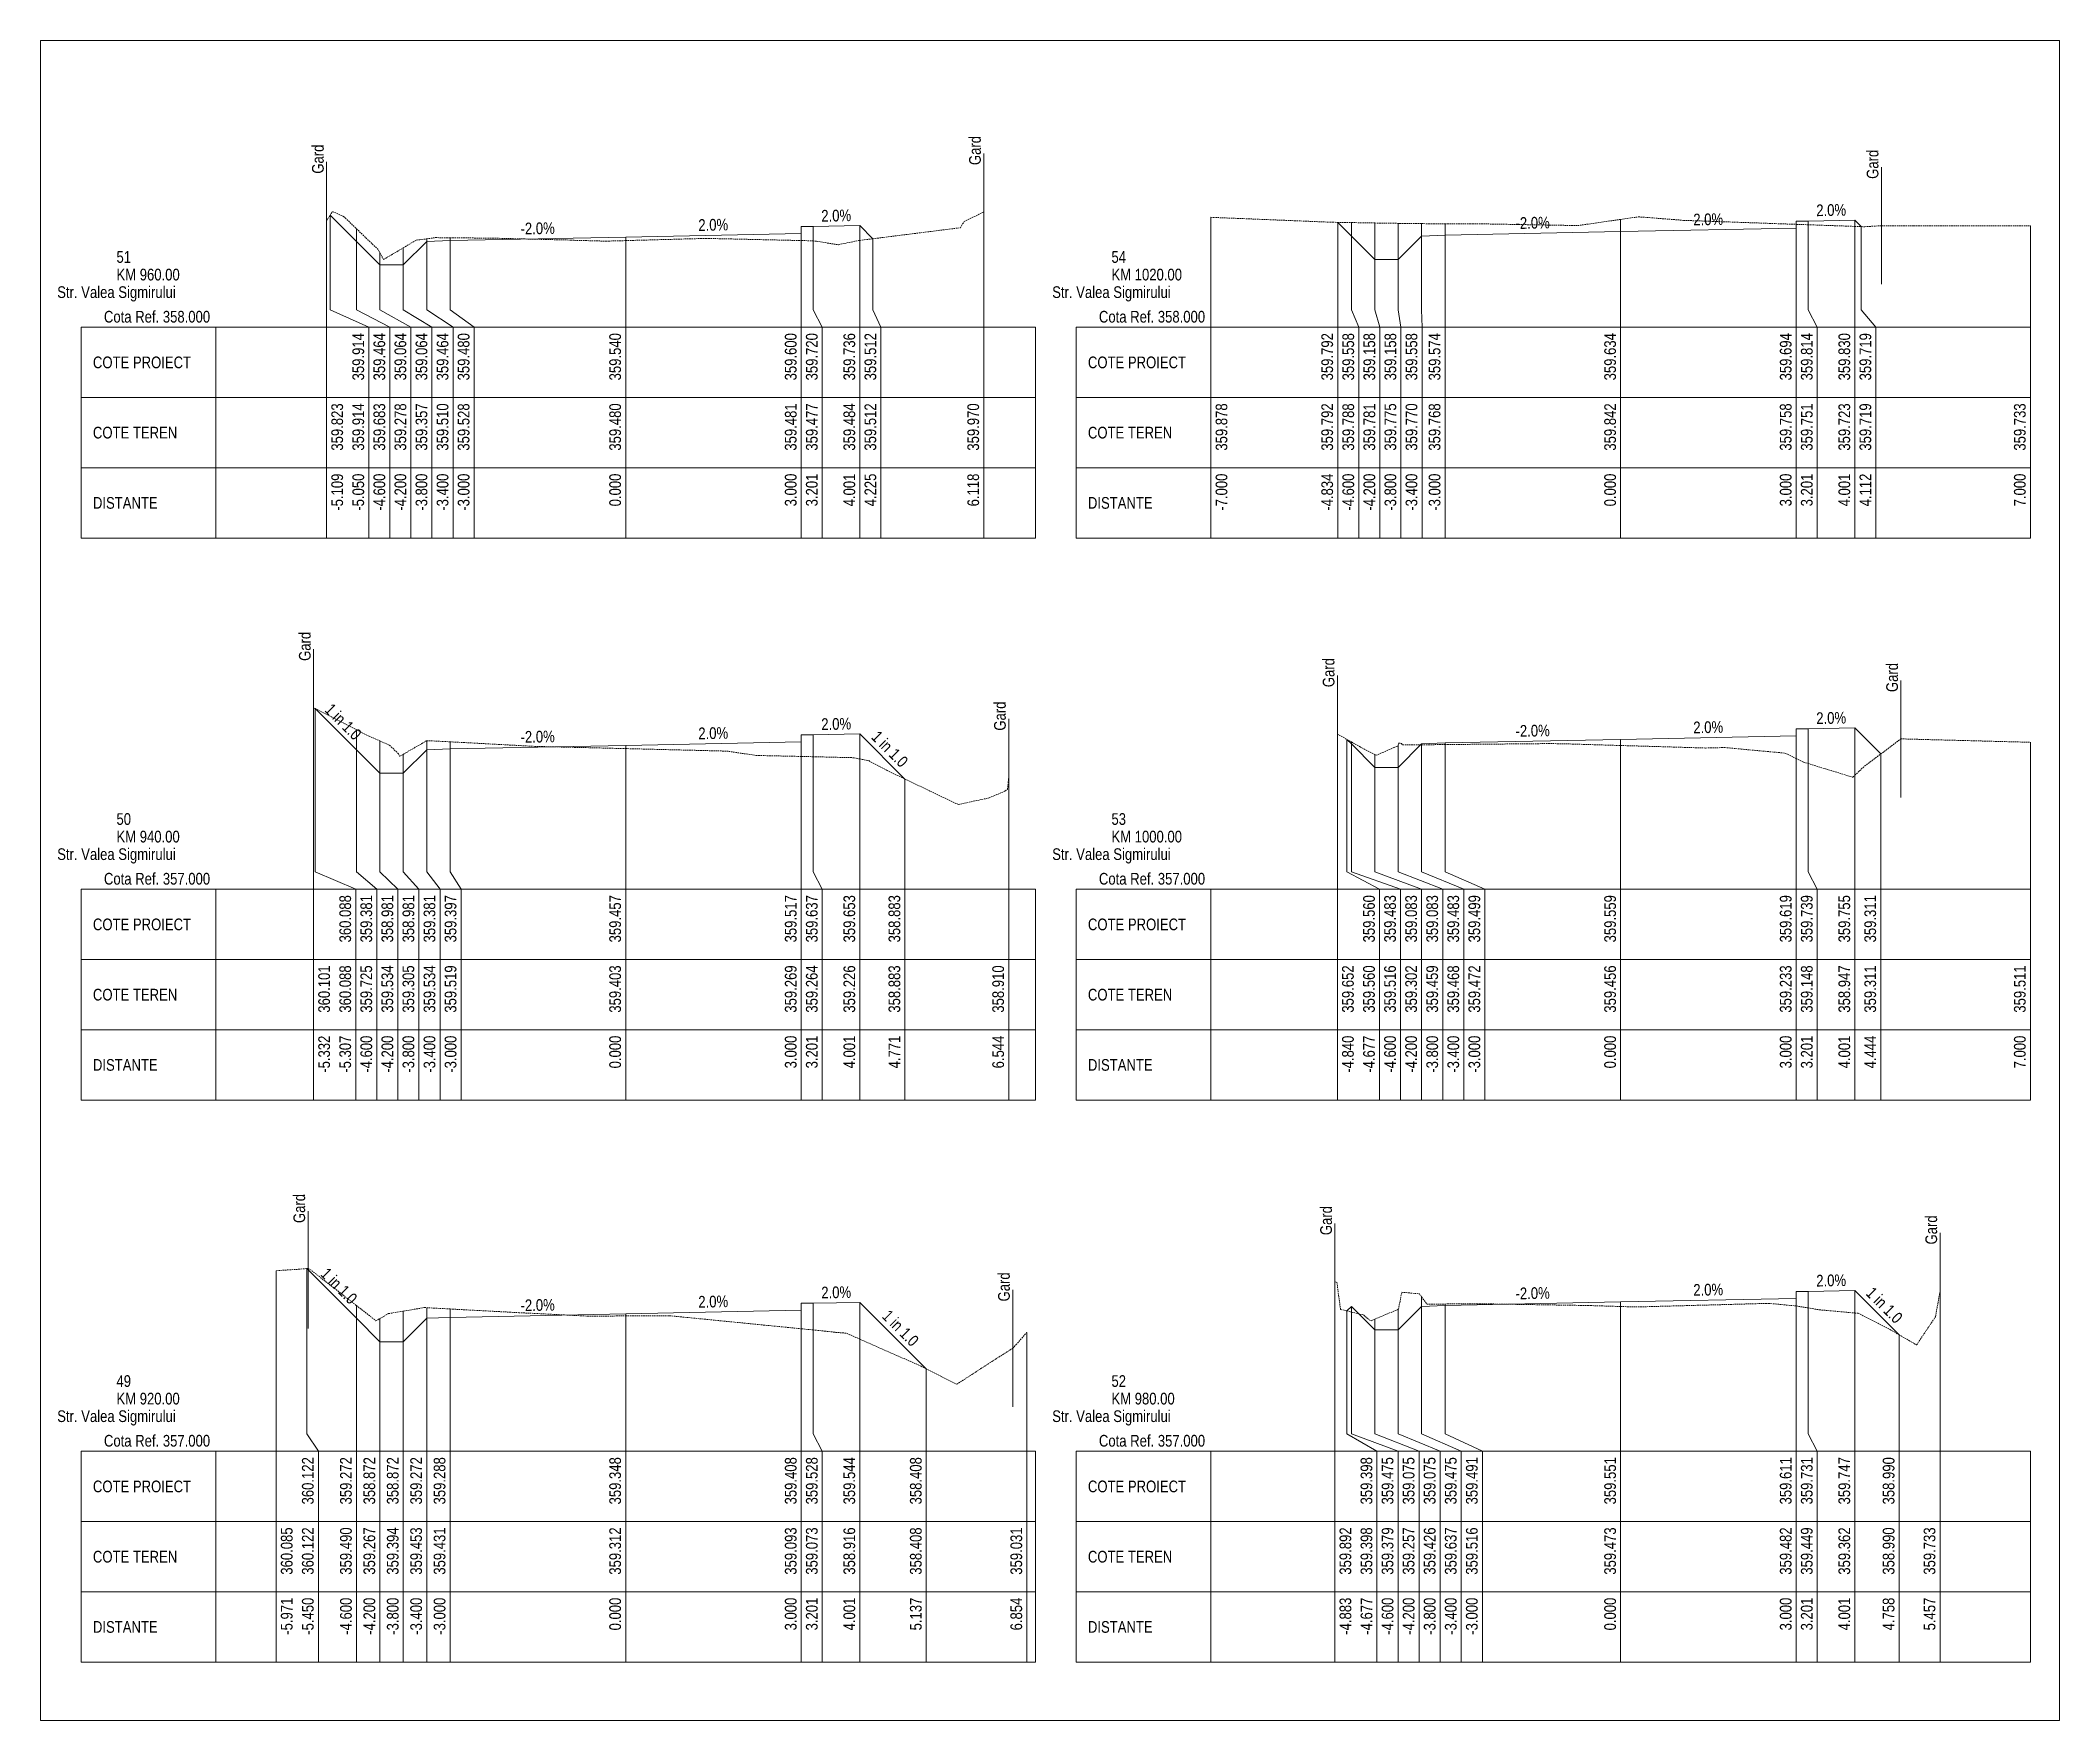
# Paper-space layout 'Str. Valea Sigmirului-XS-9' of a CAD drawing. Extents: x 0 to 345, y 0 to 287.
import ezdxf
from ezdxf.enums import TextEntityAlignment as Align

# ---------------------------------------------------------------- set-up
doc = ezdxf.new("R2010")
doc.units = 0
doc.linetypes.add('DASHED2', pattern=[0.375, 0.25, -0.125])
doc.layers.add('ARD-No Plot', color=1, linetype='Continuous', lineweight=0, plot=False)
for name, color, linetype, lineweight in [('Cartus', 7, 'Continuous', 0), ('DESIGN-TEXT', 7, 'Continuous', 0), ('EXISTING-TEXT', 7, 'Continuous', 0), ('LINES', 7, 'Continuous', 0), ('Text', 7, 'Continuous', 0), ('X-RL', 7, 'Continuous', 0), ('XPLOT-DESIGN', 5, 'Continuous', 0), ('XPLOT-EXISTING', 3, 'DASHED2', 0), ('XPLOT-GRADE', 7, 'Continuous', 0), ('XPLOT-KM', 7, 'Continuous', 0), ('XPLOT-TITLE', 7, 'Continuous', 0)]:
    doc.layers.add(name, color=color, linetype=linetype, lineweight=lineweight)
doc.styles.add('Arial', font='arial.ttf', dxfattribs={"width": 0.8})

psp = doc.layouts.new('Str. Valea Sigmirului-XS-9')

# ---------------------------------------------------------------- texts
at = {"layer": 'ARD-No Plot', "style": 'Arial', "width": 0.8}
for p in [(13, 243), (183, 243), (13, 147), (183, 147), (13, 51), (183, 51)]:
    psp.add_text('Str. Valea Sigmirului', height=2, dxfattribs=at).set_placement(p, align=Align.CENTER)
at = {"layer": 'DESIGN-TEXT', "style": 'Arial', "width": 0.8}
for s, p in [('359.914', (55.31, 237)), ('359.464', (58.91, 237)), ('359.064', (62.51, 237)), ('359.064', (66.11, 237)), ('359.464', (69.71, 237)), ('359.480', (73.31, 237)), ('359.540', (99.2, 237)), ('359.600', (129.2, 237)), ('359.720', (132.8, 237)), ('359.736', (139.21, 237)), ('359.512', (142.81, 237)), ('359.792', (220.86, 237)), ('359.558', (224.46, 237)), ('359.158', (228.06, 237)), ('359.158', (231.66, 237)), ('359.558', (235.26, 237)), ('359.574', (239.2, 237)), ('359.634', (269.2, 237)), ('359.694', (299.2, 237)), ('359.814', (302.8, 237)), ('359.830', (309.21, 237)), ('359.719', (312.81, 237)), ('360.088', (53.08, 141)), ('359.381', (56.68, 141)), ('358.981', (60.28, 141)), ('358.981', (63.88, 141)), ('359.381', (67.48, 141)), ('359.397', (71.08, 141)), ('359.457', (99.2, 141)), ('359.517', (129.2, 141)), ('359.637', (132.8, 141)), ('359.653', (139.21, 141)), ('358.883', (146.91, 141)), ('359.560', (228, 141)), ('359.483', (231.6, 141)), ('359.083', (235.2, 141)), ('359.083', (238.8, 141)), ('359.483', (242.4, 141)), ('359.499', (246, 141)), ('359.559', (269.2, 141)), ('359.619', (299.2, 141)), ('359.739', (302.8, 141)), ('359.755', (309.21, 141)), ('359.311', (313.64, 141)), ('360.122', (46.69, 45)), ('359.272', (53.2, 45)), ('358.872', (57.2, 45)), ('358.872', (61.2, 45)), ('359.272', (65.2, 45)), ('359.288', (69.2, 45)), ('359.348', (99.2, 45)), ('359.408', (129.2, 45)), ('359.528', (132.8, 45)), ('359.544', (139.21, 45)), ('358.408', (150.57, 45)), ('359.398', (227.57, 45)), ('359.475', (231.17, 45)), ('359.075', (234.77, 45)), ('359.075', (238.37, 45)), ('359.475', (241.97, 45)), ('359.491', (245.57, 45)), ('359.551', (269.2, 45)), ('359.611', (299.2, 45)), ('359.731', (302.8, 45)), ('359.747', (309.21, 45)), ('358.990', (316.78, 45))]:
    psp.add_text(s, height=2, rotation=90, dxfattribs=at).set_placement(p, align=Align.RIGHT)
at = {"layer": 'EXISTING-TEXT', "style": 'Arial', "width": 0.8}
for s, p in [('359.823', (51.71, 225)), ('359.914', (55.31, 225)), ('359.683', (58.91, 225)), ('359.278', (62.51, 225)), ('359.357', (66.11, 225)), ('359.510', (69.71, 225)), ('359.528', (73.31, 225)), ('359.480', (99.2, 225)), ('359.480', (99.2, 225)), ('359.481', (129.2, 225)), ('359.477', (132.8, 225)), ('359.484', (139.21, 225)), ('359.512', (142.81, 225)), ('359.970', (160.38, 225)), ('359.878', (202.8, 225)), ('359.878', (202.8, 225)), ('359.792', (220.86, 225)), ('359.788', (224.46, 225)), ('359.781', (228.06, 225)), ('359.775', (231.66, 225)), ('359.770', (235.26, 225)), ('359.768', (239.2, 225)), ('359.842', (269.2, 225)), ('359.842', (269.2, 225)), ('359.758', (299.2, 225)), ('359.751', (302.8, 225)), ('359.723', (309.21, 225)), ('359.719', (312.81, 225)), ('359.733', (339.2, 225)), ('360.101', (49.48, 129)), ('360.088', (53.08, 129)), ('359.725', (56.68, 129)), ('359.534', (60.28, 129)), ('359.305', (63.88, 129)), ('359.534', (67.48, 129)), ('359.519', (71.08, 129)), ('359.403', (99.2, 129)), ('359.403', (99.2, 129)), ('359.269', (129.2, 129)), ('359.264', (132.8, 129)), ('359.226', (139.21, 129)), ('358.883', (146.91, 129)), ('358.910', (164.64, 129)), ('359.652', (224.4, 129)), ('359.560', (228, 129)), ('359.516', (231.6, 129)), ('359.302', (235.2, 129)), ('359.459', (238.8, 129)), ('359.468', (242.4, 129)), ('359.472', (246, 129)), ('359.456', (269.2, 129)), ('359.456', (269.2, 129)), ('359.233', (299.2, 129)), ('359.148', (302.8, 129)), ('358.947', (309.21, 129)), ('359.311', (313.64, 129)), ('359.511', (339.2, 129)), ('359.511', (339.2, 129)), ('360.085', (43.09, 33)), ('360.122', (46.69, 33)), ('359.490', (53.2, 33)), ('359.267', (57.2, 33)), ('359.394', (61.2, 33)), ('359.453', (65.2, 33)), ('359.431', (69.2, 33)), ('359.312', (99.2, 33)), ('359.312', (99.2, 33)), ('359.093', (129.2, 33)), ('359.073', (132.8, 33)), ('358.916', (139.21, 33)), ('358.408', (150.57, 33)), ('359.031', (167.74, 33)), ('359.892', (223.97, 33)), ('359.398', (227.57, 33)), ('359.379', (231.17, 33)), ('359.257', (234.77, 33)), ('359.426', (238.37, 33)), ('359.637', (241.97, 33)), ('359.516', (245.57, 33)), ('359.473', (269.2, 33)), ('359.473', (269.2, 33)), ('359.482', (299.2, 33)), ('359.449', (302.8, 33)), ('359.362', (309.21, 33)), ('358.990', (316.78, 33)), ('359.733', (323.77, 33))]:
    psp.add_text(s, height=2, rotation=90, dxfattribs=at).set_placement(p, align=Align.RIGHT)
at = {"layer": 'Text', "style": 'Arial', "width": 0.8}
for p in [(160.68, 265.7), (48.41, 264.23), (314.04, 263.35), (46.18, 181.01), (221.1, 176.52), (317.38, 175.69), (164.94, 169.1), (45.23, 84.99), (220.67, 82.92), (324.07, 81.33), (165.63, 71.6)]:
    psp.add_text('Gard', height=2, rotation=90, dxfattribs=at).set_placement(p)
for s, p in [('-5.109', (51.71, 213)), ('-5.109', (51.71, 213)), ('-5.050', (55.31, 213)), ('-5.050', (55.31, 213)), ('-5.050', (55.31, 213)), ('-4.600', (58.91, 213)), ('-4.600', (58.91, 213)), ('-4.600', (58.91, 213)), ('-4.200', (62.51, 213)), ('-4.200', (62.51, 213)), ('-4.200', (62.51, 213)), ('-3.800', (66.11, 213)), ('-3.800', (66.11, 213)), ('-3.800', (66.11, 213)), ('-3.400', (69.71, 213)), ('-3.400', (69.71, 213)), ('-3.400', (69.71, 213)), ('-3.000', (73.31, 213)), ('-3.000', (73.31, 213)), ('-3.000', (73.31, 213)), ('0.000', (99.2, 213)), ('0.000', (99.2, 213)), ('0.000', (99.2, 213)), ('3.000', (129.2, 213)), ('3.000', (129.2, 213)), ('3.000', (129.2, 213)), ('3.201', (132.8, 213)), ('3.201', (132.8, 213)), ('3.201', (132.8, 213)), ('4.001', (139.21, 213)), ('4.001', (139.21, 213)), ('4.001', (139.21, 213)), ('4.225', (142.81, 213)), ('4.225', (142.81, 213)), ('4.225', (142.81, 213)), ('6.118', (160.38, 213)), ('6.118', (160.38, 213)), ('-7.000', (202.8, 213)), ('-7.000', (202.8, 213)), ('-4.834', (220.86, 213)), ('-4.834', (220.86, 213)), ('-4.834', (220.86, 213)), ('-4.600', (224.46, 213)), ('-4.600', (224.46, 213)), ('-4.600', (224.46, 213)), ('-4.200', (228.06, 213)), ('-4.200', (228.06, 213)), ('-4.200', (228.06, 213)), ('-3.800', (231.66, 213)), ('-3.800', (231.66, 213)), ('-3.800', (231.66, 213)), ('-3.400', (235.26, 213)), ('-3.400', (235.26, 213)), ('-3.400', (235.26, 213)), ('-3.000', (239.2, 213)), ('-3.000', (239.2, 213)), ('-3.000', (239.2, 213)), ('0.000', (269.2, 213)), ('0.000', (269.2, 213)), ('0.000', (269.2, 213)), ('3.000', (299.2, 213)), ('3.000', (299.2, 213)), ('3.000', (299.2, 213)), ('3.201', (302.8, 213)), ('3.201', (302.8, 213)), ('3.201', (302.8, 213)), ('4.001', (309.21, 213)), ('4.001', (309.21, 213)), ('4.001', (309.21, 213)), ('4.112', (312.81, 213)), ('4.112', (312.81, 213)), ('4.112', (312.81, 213)), ('7.000', (339.2, 213)), ('7.000', (339.2, 213)), ('-5.332', (49.48, 117)), ('-5.332', (49.48, 117)), ('-5.307', (53.08, 117)), ('-5.307', (53.08, 117)), ('-5.307', (53.08, 117)), ('-4.600', (56.68, 117)), ('-4.600', (56.68, 117)), ('-4.600', (56.68, 117)), ('-4.200', (60.28, 117)), ('-4.200', (60.28, 117)), ('-4.200', (60.28, 117)), ('-3.800', (63.88, 117)), ('-3.800', (63.88, 117)), ('-3.800', (63.88, 117)), ('-3.400', (67.48, 117)), ('-3.400', (67.48, 117)), ('-3.400', (67.48, 117)), ('-3.000', (71.08, 117)), ('-3.000', (71.08, 117)), ('-3.000', (71.08, 117)), ('0.000', (99.2, 117)), ('0.000', (99.2, 117)), ('0.000', (99.2, 117)), ('3.000', (129.2, 117)), ('3.000', (129.2, 117)), ('3.000', (129.2, 117)), ('3.201', (132.8, 117)), ('3.201', (132.8, 117)), ('3.201', (132.8, 117)), ('4.001', (139.21, 117)), ('4.001', (139.21, 117)), ('4.001', (139.21, 117)), ('4.771', (146.91, 117)), ('4.771', (146.91, 117)), ('4.771', (146.91, 117)), ('6.544', (164.64, 117)), ('6.544', (164.64, 117)), ('-4.840', (224.4, 117)), ('-4.840', (224.4, 117)), ('-4.677', (228, 117)), ('-4.677', (228, 117)), ('-4.677', (228, 117)), ('-4.600', (231.6, 117)), ('-4.600', (231.6, 117)), ('-4.600', (231.6, 117)), ('-4.200', (235.2, 117)), ('-4.200', (235.2, 117)), ('-4.200', (235.2, 117)), ('-3.800', (238.8, 117)), ('-3.800', (238.8, 117)), ('-3.800', (238.8, 117)), ('-3.400', (242.4, 117)), ('-3.400', (242.4, 117)), ('-3.400', (242.4, 117)), ('-3.000', (246, 117)), ('-3.000', (246, 117)), ('-3.000', (246, 117)), ('0.000', (269.2, 117)), ('0.000', (269.2, 117)), ('0.000', (269.2, 117)), ('3.000', (299.2, 117)), ('3.000', (299.2, 117)), ('3.000', (299.2, 117)), ('3.201', (302.8, 117)), ('3.201', (302.8, 117)), ('3.201', (302.8, 117)), ('4.001', (309.21, 117)), ('4.001', (309.21, 117)), ('4.001', (309.21, 117)), ('4.444', (313.64, 117)), ('4.444', (313.64, 117)), ('4.444', (313.64, 117)), ('7.000', (339.2, 117)), ('7.000', (339.2, 117)), ('-5.971', (43.09, 21)), ('-5.971', (43.09, 21)), ('-5.450', (46.69, 21)), ('-5.450', (46.69, 21)), ('-5.450', (46.69, 21)), ('-4.600', (53.2, 21)), ('-4.600', (53.2, 21)), ('-4.600', (53.2, 21)), ('-4.200', (57.2, 21)), ('-4.200', (57.2, 21)), ('-4.200', (57.2, 21)), ('-3.800', (61.2, 21)), ('-3.800', (61.2, 21)), ('-3.800', (61.2, 21)), ('-3.400', (65.2, 21)), ('-3.400', (65.2, 21)), ('-3.400', (65.2, 21)), ('-3.000', (69.2, 21)), ('-3.000', (69.2, 21)), ('-3.000', (69.2, 21)), ('0.000', (99.2, 21)), ('0.000', (99.2, 21)), ('0.000', (99.2, 21)), ('3.000', (129.2, 21)), ('3.000', (129.2, 21)), ('3.000', (129.2, 21)), ('3.201', (132.8, 21)), ('3.201', (132.8, 21)), ('3.201', (132.8, 21)), ('4.001', (139.21, 21)), ('4.001', (139.21, 21)), ('4.001', (139.21, 21)), ('5.137', (150.57, 21)), ('5.137', (150.57, 21)), ('5.137', (150.57, 21)), ('6.854', (167.74, 21)), ('6.854', (167.74, 21)), ('-4.883', (223.97, 21)), ('-4.883', (223.97, 21)), ('-4.677', (227.57, 21)), ('-4.677', (227.57, 21)), ('-4.677', (227.57, 21)), ('-4.600', (231.17, 21)), ('-4.600', (231.17, 21)), ('-4.600', (231.17, 21)), ('-4.200', (234.77, 21)), ('-4.200', (234.77, 21)), ('-4.200', (234.77, 21)), ('-3.800', (238.37, 21)), ('-3.800', (238.37, 21)), ('-3.800', (238.37, 21)), ('-3.400', (241.97, 21)), ('-3.400', (241.97, 21)), ('-3.400', (241.97, 21)), ('-3.000', (245.57, 21)), ('-3.000', (245.57, 21)), ('-3.000', (245.57, 21)), ('0.000', (269.2, 21)), ('0.000', (269.2, 21)), ('0.000', (269.2, 21)), ('3.000', (299.2, 21)), ('3.000', (299.2, 21)), ('3.000', (299.2, 21)), ('3.201', (302.8, 21)), ('3.201', (302.8, 21)), ('3.201', (302.8, 21)), ('4.001', (309.21, 21)), ('4.001', (309.21, 21)), ('4.001', (309.21, 21)), ('4.758', (316.78, 21)), ('4.758', (316.78, 21)), ('4.758', (316.78, 21)), ('5.457', (323.77, 21)), ('5.457', (323.77, 21))]:
    psp.add_text(s, height=2, rotation=90, dxfattribs=at).set_placement(p, align=Align.RIGHT)
at = {"layer": 'X-RL', "style": 'Arial', "width": 0.8}
for s, p in [('Cota Ref. 358.000', (29, 238.8)), ('Cota Ref. 358.000', (199, 238.8)), ('Cota Ref. 357.000', (29, 142.8)), ('Cota Ref. 357.000', (199, 142.8)), ('Cota Ref. 357.000', (29, 46.8)), ('Cota Ref. 357.000', (199, 46.8))]:
    psp.add_text(s, height=2, dxfattribs=at).set_placement(p, align=Align.RIGHT)
at = {"layer": 'XPLOT-GRADE', "style": 'Arial', "width": 0.8}
for s, rotation, p in [('2.0%', 1.1458, (305.99, 257.02)), ('-2.0%', 1.1458, (84.98, 253.9)), ('2.0%', 1.1458, (114.98, 254.5)), ('2.0%', 1.1458, (135.99, 256.08)), ('-2.0%', 1.1458, (254.98, 254.84)), ('2.0%', 1.1458, (284.98, 255.44)), ('1 in 1.0', 315, (51.03, 169.91)), ('-2.0%', 1.1458, (84.98, 167.07)), ('2.0%', 1.1458, (114.98, 167.67)), ('2.0%', 1.1458, (135.99, 169.25)), ('-2.0%', 1.1458, (254.98, 168.09)), ('2.0%', 1.1458, (284.98, 168.69)), ('2.0%', 1.1458, (305.99, 170.27)), ('1 in 1.0', 315, (144.43, 165.25)), ('1 in 1.0', 315, (50.32, 73.54)), ('2.0%', 1.1458, (305.99, 74.19)), ('2.0%', 1.1458, (114.98, 70.58)), ('2.0%', 1.1458, (135.99, 72.16)), ('-2.0%', 1.1458, (254.98, 72.01)), ('2.0%', 1.1458, (284.98, 72.61)), ('1 in 1.0', 315, (314.36, 70.25)), ('-2.0%', 1.1458, (84.98, 69.98)), ('1 in 1.0', 315, (146.26, 66.33))]:
    psp.add_text(s, height=2, rotation=rotation, dxfattribs=at).set_placement(p, align=Align.CENTER)
at = {"layer": 'XPLOT-KM', "style": 'Arial', "width": 0.8}
for s, p in [('51', (13, 249)), ('54', (183, 249)), ('KM 960.00', (13, 246)), ('KM 1020.00', (183, 246)), ('50', (13, 153)), ('KM 940.00', (13, 150)), ('53', (183, 153)), ('KM 1000.00', (183, 150)), ('49', (13, 57)), ('52', (183, 57)), ('KM 920.00', (13, 54)), ('KM 980.00', (183, 54))]:
    psp.add_text(s, height=2, dxfattribs=at).set_placement(p)
at = {"layer": 'XPLOT-TITLE', "style": 'Arial', "width": 0.8}
for s, p in [('COTE PROIECT', (8.98, 231)), ('COTE PROIECT', (178.98, 231)), ('COTE TEREN', (8.98, 219)), ('COTE TEREN', (178.98, 219)), ('DISTANTE', (8.98, 207)), ('DISTANTE', (178.98, 207)), ('COTE PROIECT', (8.98, 135)), ('COTE PROIECT', (178.98, 135)), ('COTE TEREN', (8.98, 123)), ('COTE TEREN', (178.98, 123)), ('DISTANTE', (8.98, 111)), ('DISTANTE', (178.98, 111)), ('COTE PROIECT', (8.98, 39)), ('COTE PROIECT', (178.98, 39)), ('COTE TEREN', (8.98, 27)), ('COTE TEREN', (178.98, 27)), ('DISTANTE', (8.98, 15)), ('DISTANTE', (178.98, 15))]:
    psp.add_text(s, height=2, dxfattribs=at).set_placement(p)

# ---------------------------------------------------------------- blocks, each defined once
blk = doc.blocks.new('A3_TRANSV_ALIN_TIRENA')
at = {"layer": 'Cartus'}
blk.add_lwpolyline([(0, 0), (0, 287), (345, 287), (345, 0)], close=True, dxfattribs=at)

# ---------------------------------------------------------------- linework, layer by layer
at = {"layer": 'LINES'}
for p, q in [((48.91, 266.23), (48.91, 246.23)), ((161.18, 267.7), (161.18, 247.7)), ((314.54, 265.35), (314.54, 245.35)), ((48.91, 241), (48.91, 256.23)), ((48.91, 241), (48.91, 256.23)), ((49.5, 241), (49.5, 257.14)), ((49.5, 241), (49.5, 257.14)), ((49.5, 241), (49.5, 257.14)), ((140.01, 241), (140.01, 255.36)), ((140.01, 241), (140.01, 255.36)), ((140.01, 241), (140.01, 255.36)), ((161.18, 241), (161.18, 257.7)), ((161.18, 241), (161.18, 257.7)), ((200, 241), (200, 256.78)), ((200, 241), (200, 256.78)), ((221.66, 241), (221.66, 255.92)), ((221.66, 241), (221.66, 255.92)), ((221.66, 241), (221.66, 255.92)), ((224, 241), (224, 255.88)), ((224, 241), (224, 255.88)), ((224, 241), (224, 255.88)), ((228, 241), (228, 255.81)), ((228, 241), (228, 255.81)), ((228, 241), (228, 255.81)), ((232, 241), (232, 255.75)), ((232, 241), (232, 255.75)), ((232, 241), (232, 255.75)), ((236, 241), (236, 255.7)), ((236, 241), (236, 255.7)), ((236, 241), (236, 255.7)), ((240, 241), (240, 255.68)), ((240, 241), (240, 255.68)), ((240, 241), (240, 255.68)), ((270, 241), (270, 256.42)), ((270, 241), (270, 256.42)), ((270, 241), (270, 256.42)), ((300, 241), (300, 255.58)), ((300, 241), (300, 255.58)), ((300, 241), (300, 255.58)), ((302.01, 241), (302.01, 256.14)), ((302.01, 241), (302.01, 256.14)), ((302.01, 241), (302.01, 256.14)), ((310.01, 241), (310.01, 256.3)), ((310.01, 241), (310.01, 256.3)), ((310.01, 241), (310.01, 256.3)), ((340, 241), (340, 255.33)), ((340, 241), (340, 255.33)), ((54, 241), (54, 254.83)), ((54, 241), (54, 254.83)), ((54, 241), (54, 254.83)), ((66, 241), (66, 253.1)), ((66, 241), (66, 253.1)), ((66, 241), (66, 253.1)), ((70, 241), (70, 253.28)), ((70, 241), (70, 253.28)), ((70, 241), (70, 253.28)), ((100, 241), (100, 253.4)), ((100, 241), (100, 253.4)), ((100, 241), (100, 253.4)), ((130, 241), (130, 254)), ((130, 241), (130, 254)), ((130, 241), (130, 254)), ((132.01, 241), (132.01, 255.2)), ((132.01, 241), (132.01, 255.2)), ((132.01, 241), (132.01, 255.2)), ((142.25, 241), (142.25, 253.12)), ((142.25, 241), (142.25, 253.12)), ((142.25, 241), (142.25, 253.12)), ((311.12, 241), (311.12, 255.19)), ((311.12, 241), (311.12, 255.19)), ((311.12, 241), (311.12, 255.19)), ((58, 241), (58, 250.78)), ((58, 241), (58, 250.78)), ((58, 241), (58, 250.78)), ((62, 241), (62, 251.57)), ((62, 241), (62, 251.57)), ((62, 241), (62, 251.57)), ((48.91, 238), (48.91, 241)), ((48.91, 238), (48.91, 241)), ((56.11, 238), (49.5, 241)), ((56.11, 238), (49.5, 241)), ((56.11, 238), (49.5, 241)), ((59.71, 238), (54, 241)), ((59.71, 238), (54, 241)), ((59.71, 238), (54, 241)), ((63.31, 238), (58, 241)), ((63.31, 238), (58, 241)), ((63.31, 238), (58, 241)), ((66.91, 238), (62, 241)), ((66.91, 238), (62, 241)), ((66.91, 238), (62, 241)), ((70.51, 238), (66, 241)), ((70.51, 238), (66, 241)), ((70.51, 238), (66, 241)), ((74.11, 238), (70, 241)), ((74.11, 238), (70, 241)), ((74.11, 238), (70, 241)), ((100, 238), (100, 241)), ((100, 238), (100, 241)), ((100, 238), (100, 241)), ((130, 238), (130, 241)), ((130, 238), (130, 241)), ((130, 238), (130, 241)), ((133.6, 238), (132.01, 241)), ((133.6, 238), (132.01, 241)), ((133.6, 238), (132.01, 241)), ((140.01, 238), (140.01, 241)), ((140.01, 238), (140.01, 241)), ((140.01, 238), (140.01, 241)), ((143.61, 238), (142.25, 241)), ((143.61, 238), (142.25, 241)), ((143.61, 238), (142.25, 241)), ((161.18, 238), (161.18, 241)), ((161.18, 238), (161.18, 241)), ((200, 238), (200, 241)), ((200, 238), (200, 241)), ((221.66, 238), (221.66, 241)), ((221.66, 238), (221.66, 241)), ((221.66, 238), (221.66, 241)), ((225.26, 238), (224, 241)), ((225.26, 238), (224, 241)), ((225.26, 238), (224, 241)), ((228.86, 238), (228, 241)), ((228.86, 238), (228, 241)), ((228.86, 238), (228, 241)), ((232.46, 238), (232, 241)), ((232.46, 238), (232, 241)), ((232.46, 238), (232, 241)), ((236.06, 238), (236, 241)), ((236.06, 238), (236, 241)), ((236.06, 238), (236, 241)), ((240, 238), (240, 241)), ((240, 238), (240, 241)), ((240, 238), (240, 241)), ((270, 238), (270, 241)), ((270, 238), (270, 241)), ((270, 238), (270, 241)), ((300, 238), (300, 241)), ((300, 238), (300, 241)), ((300, 238), (300, 241)), ((303.6, 238), (302.01, 241)), ((303.6, 238), (302.01, 241)), ((303.6, 238), (302.01, 241)), ((310.01, 238), (310.01, 241)), ((310.01, 238), (310.01, 241)), ((310.01, 238), (310.01, 241)), ((313.61, 238), (311.12, 241)), ((313.61, 238), (311.12, 241)), ((313.61, 238), (311.12, 241)), ((340, 238), (340, 241)), ((340, 238), (340, 241)), ((6.98, 226), (6.98, 238)), ((6.98, 238), (30, 238)), ((30, 202), (30, 238)), ((30, 238), (170, 238)), ((48.91, 202), (48.91, 238)), ((48.91, 202), (48.91, 238)), ((56.11, 202), (56.11, 238)), ((56.11, 202), (56.11, 238)), ((56.11, 202), (56.11, 238)), ((59.71, 202), (59.71, 238)), ((59.71, 202), (59.71, 238)), ((59.71, 202), (59.71, 238)), ((63.31, 202), (63.31, 238)), ((63.31, 202), (63.31, 238)), ((63.31, 202), (63.31, 238)), ((66.91, 202), (66.91, 238)), ((66.91, 202), (66.91, 238)), ((66.91, 202), (66.91, 238)), ((70.51, 202), (70.51, 238)), ((70.51, 202), (70.51, 238)), ((70.51, 202), (70.51, 238)), ((74.11, 202), (74.11, 238)), ((74.11, 202), (74.11, 238)), ((74.11, 202), (74.11, 238)), ((100, 202), (100, 238)), ((100, 202), (100, 238)), ((100, 202), (100, 238)), ((130, 202), (130, 238)), ((130, 202), (130, 238)), ((130, 202), (130, 238)), ((133.6, 202), (133.6, 238)), ((133.6, 202), (133.6, 238)), ((133.6, 202), (133.6, 238)), ((140.01, 202), (140.01, 238)), ((140.01, 202), (140.01, 238)), ((140.01, 202), (140.01, 238)), ((143.61, 202), (143.61, 238)), ((143.61, 202), (143.61, 238)), ((143.61, 202), (143.61, 238)), ((161.18, 202), (161.18, 238)), ((161.18, 202), (161.18, 238)), ((170, 202), (170, 238)), ((176.98, 226), (176.98, 238)), ((176.98, 238), (200, 238)), ((200, 202), (200, 238)), ((200, 202), (200, 238)), ((200, 202), (200, 238)), ((200, 238), (340, 238)), ((221.66, 202), (221.66, 238)), ((221.66, 202), (221.66, 238)), ((221.66, 202), (221.66, 238)), ((225.26, 202), (225.26, 238)), ((225.26, 202), (225.26, 238)), ((225.26, 202), (225.26, 238)), ((228.86, 202), (228.86, 238)), ((228.86, 202), (228.86, 238)), ((228.86, 202), (228.86, 238)), ((232.46, 202), (232.46, 238)), ((232.46, 202), (232.46, 238)), ((232.46, 202), (232.46, 238)), ((236.06, 202), (236.06, 238)), ((236.06, 202), (236.06, 238)), ((236.06, 202), (236.06, 238)), ((240, 202), (240, 238)), ((240, 202), (240, 238)), ((240, 202), (240, 238)), ((270, 202), (270, 238)), ((270, 202), (270, 238)), ((270, 202), (270, 238)), ((300, 202), (300, 238)), ((300, 202), (300, 238)), ((300, 202), (300, 238)), ((303.6, 202), (303.6, 238)), ((303.6, 202), (303.6, 238)), ((303.6, 202), (303.6, 238)), ((310.01, 202), (310.01, 238)), ((310.01, 202), (310.01, 238)), ((310.01, 202), (310.01, 238)), ((313.61, 202), (313.61, 238)), ((313.61, 202), (313.61, 238)), ((313.61, 202), (313.61, 238)), ((340, 202), (340, 238)), ((340, 202), (340, 238)), ((340, 202), (340, 238)), ((6.98, 214), (6.98, 226)), ((6.98, 226), (30, 226)), ((30, 226), (6.98, 226)), ((30, 226), (170, 226)), ((176.98, 214), (176.98, 226)), ((176.98, 226), (200, 226)), ((200, 226), (176.98, 226)), ((200, 226), (340, 226)), ((6.98, 202), (6.98, 214)), ((6.98, 214), (30, 214)), ((30, 214), (6.98, 214)), ((30, 214), (170, 214)), ((176.98, 202), (176.98, 214)), ((176.98, 214), (200, 214)), ((200, 214), (176.98, 214)), ((200, 214), (340, 214)), ((30, 202), (6.98, 202)), ((30, 202), (170, 202)), ((200, 202), (176.98, 202)), ((200, 202), (340, 202)), ((46.68, 183.01), (46.68, 163.01)), ((221.6, 178.52), (221.6, 158.52)), ((317.88, 177.69), (317.88, 157.69)), ((46.68, 145), (46.68, 173.01)), ((46.68, 145), (46.68, 173.01)), ((46.93, 145), (46.93, 172.88)), ((46.93, 145), (46.93, 172.88)), ((46.93, 145), (46.93, 172.88)), ((54, 145), (54, 169.25)), ((54, 145), (54, 169.25)), ((54, 145), (54, 169.25)), ((165.44, 171.1), (165.44, 151.1)), ((302.01, 145), (302.01, 169.39)), ((302.01, 145), (302.01, 169.39)), ((302.01, 145), (302.01, 169.39)), ((310.01, 145), (310.01, 169.55)), ((310.01, 145), (310.01, 169.55)), ((310.01, 145), (310.01, 169.55)), ((58, 145), (58, 167.34)), ((58, 145), (58, 167.34)), ((58, 145), (58, 167.34)), ((66, 145), (66, 167.34)), ((66, 145), (66, 167.34)), ((66, 145), (66, 167.34)), ((70, 145), (70, 167.19)), ((70, 145), (70, 167.19)), ((70, 145), (70, 167.19)), ((100, 145), (100, 166.57)), ((100, 145), (100, 166.57)), ((100, 145), (100, 166.57)), ((130, 145), (130, 167.17)), ((130, 145), (130, 167.17)), ((130, 145), (130, 167.17)), ((132.01, 145), (132.01, 168.37)), ((132.01, 145), (132.01, 168.37)), ((132.01, 145), (132.01, 168.37)), ((140.01, 145), (140.01, 168.53)), ((140.01, 145), (140.01, 168.53)), ((140.01, 145), (140.01, 168.53)), ((221.6, 145), (221.6, 168.52)), ((221.6, 145), (221.6, 168.52)), ((223.23, 145), (223.23, 167.6)), ((223.23, 145), (223.23, 167.6)), ((223.23, 145), (223.23, 167.6)), ((224, 145), (224, 167.16)), ((224, 145), (224, 167.16)), ((224, 145), (224, 167.16)), ((232, 145), (232, 166.59)), ((232, 145), (232, 166.59)), ((232, 145), (232, 166.59)), ((236, 145), (236, 166.83)), ((236, 145), (236, 166.83)), ((236, 145), (236, 166.83)), ((240, 145), (240, 166.99)), ((240, 145), (240, 166.99)), ((240, 145), (240, 166.99)), ((270, 145), (270, 167.59)), ((270, 145), (270, 167.59)), ((270, 145), (270, 167.59)), ((300, 145), (300, 168.19)), ((300, 145), (300, 168.19)), ((300, 145), (300, 168.19)), ((340, 145), (340, 167.11)), ((340, 145), (340, 167.11)), ((62, 145), (62, 165.05)), ((62, 145), (62, 165.05)), ((62, 145), (62, 165.05)), ((228, 145), (228, 165.02)), ((228, 145), (228, 165.02)), ((228, 145), (228, 165.02)), ((314.44, 145), (314.44, 165.11)), ((314.44, 145), (314.44, 165.11)), ((314.44, 145), (314.44, 165.11)), ((147.71, 145), (147.71, 160.83)), ((147.71, 145), (147.71, 160.83)), ((147.71, 145), (147.71, 160.83)), ((165.44, 145), (165.44, 161.1)), ((165.44, 145), (165.44, 161.1)), ((46.68, 142), (46.68, 145)), ((46.68, 142), (46.68, 145)), ((53.88, 142), (46.93, 145)), ((53.88, 142), (46.93, 145)), ((53.88, 142), (46.93, 145)), ((57.48, 142), (54, 145)), ((57.48, 142), (54, 145)), ((57.48, 142), (54, 145)), ((61.08, 142), (58, 145)), ((61.08, 142), (58, 145)), ((61.08, 142), (58, 145)), ((64.68, 142), (62, 145)), ((64.68, 142), (62, 145)), ((64.68, 142), (62, 145)), ((68.28, 142), (66, 145)), ((68.28, 142), (66, 145)), ((68.28, 142), (66, 145)), ((71.88, 142), (70, 145)), ((71.88, 142), (70, 145)), ((71.88, 142), (70, 145)), ((100, 142), (100, 145)), ((100, 142), (100, 145)), ((100, 142), (100, 145)), ((130, 142), (130, 145)), ((130, 142), (130, 145)), ((130, 142), (130, 145)), ((133.6, 142), (132.01, 145)), ((133.6, 142), (132.01, 145)), ((133.6, 142), (132.01, 145)), ((140.01, 142), (140.01, 145)), ((140.01, 142), (140.01, 145)), ((140.01, 142), (140.01, 145)), ((147.71, 142), (147.71, 145)), ((147.71, 142), (147.71, 145)), ((147.71, 142), (147.71, 145)), ((165.44, 142), (165.44, 145)), ((165.44, 142), (165.44, 145)), ((221.6, 142), (221.6, 145)), ((221.6, 142), (221.6, 145)), ((228.8, 142), (223.23, 145)), ((228.8, 142), (223.23, 145)), ((228.8, 142), (223.23, 145)), ((232.4, 142), (224, 145)), ((232.4, 142), (224, 145)), ((232.4, 142), (224, 145)), ((236, 142), (228, 145)), ((236, 142), (228, 145)), ((236, 142), (228, 145)), ((239.6, 142), (232, 145)), ((239.6, 142), (232, 145)), ((239.6, 142), (232, 145)), ((243.2, 142), (236, 145)), ((243.2, 142), (236, 145)), ((243.2, 142), (236, 145)), ((246.8, 142), (240, 145)), ((246.8, 142), (240, 145)), ((246.8, 142), (240, 145)), ((270, 142), (270, 145)), ((270, 142), (270, 145)), ((270, 142), (270, 145)), ((300, 142), (300, 145)), ((300, 142), (300, 145)), ((300, 142), (300, 145)), ((303.6, 142), (302.01, 145)), ((303.6, 142), (302.01, 145)), ((303.6, 142), (302.01, 145)), ((310.01, 142), (310.01, 145)), ((310.01, 142), (310.01, 145)), ((310.01, 142), (310.01, 145)), ((314.44, 142), (314.44, 145)), ((314.44, 142), (314.44, 145)), ((314.44, 142), (314.44, 145)), ((340, 142), (340, 145)), ((340, 142), (340, 145)), ((6.98, 130), (6.98, 142)), ((6.98, 142), (30, 142)), ((30, 106), (30, 142)), ((30, 142), (170, 142)), ((46.68, 106), (46.68, 142)), ((46.68, 106), (46.68, 142)), ((53.88, 106), (53.88, 142)), ((53.88, 106), (53.88, 142)), ((53.88, 106), (53.88, 142)), ((57.48, 106), (57.48, 142)), ((57.48, 106), (57.48, 142)), ((57.48, 106), (57.48, 142)), ((61.08, 106), (61.08, 142)), ((61.08, 106), (61.08, 142)), ((61.08, 106), (61.08, 142)), ((64.68, 106), (64.68, 142)), ((64.68, 106), (64.68, 142)), ((64.68, 106), (64.68, 142)), ((68.28, 106), (68.28, 142)), ((68.28, 106), (68.28, 142)), ((68.28, 106), (68.28, 142)), ((71.88, 106), (71.88, 142)), ((71.88, 106), (71.88, 142)), ((71.88, 106), (71.88, 142)), ((100, 106), (100, 142)), ((100, 106), (100, 142)), ((100, 106), (100, 142)), ((130, 106), (130, 142)), ((130, 106), (130, 142)), ((130, 106), (130, 142)), ((133.6, 106), (133.6, 142)), ((133.6, 106), (133.6, 142)), ((133.6, 106), (133.6, 142)), ((140.01, 106), (140.01, 142)), ((140.01, 106), (140.01, 142)), ((140.01, 106), (140.01, 142)), ((147.71, 106), (147.71, 142)), ((147.71, 106), (147.71, 142)), ((147.71, 106), (147.71, 142)), ((165.44, 106), (165.44, 142)), ((165.44, 106), (165.44, 142)), ((170, 106), (170, 142)), ((176.98, 130), (176.98, 142)), ((176.98, 142), (200, 142)), ((200, 106), (200, 142)), ((200, 142), (340, 142)), ((221.6, 106), (221.6, 142)), ((221.6, 106), (221.6, 142)), ((228.8, 106), (228.8, 142)), ((228.8, 106), (228.8, 142)), ((228.8, 106), (228.8, 142)), ((232.4, 106), (232.4, 142)), ((232.4, 106), (232.4, 142)), ((232.4, 106), (232.4, 142)), ((236, 106), (236, 142)), ((236, 106), (236, 142)), ((236, 106), (236, 142)), ((239.6, 106), (239.6, 142)), ((239.6, 106), (239.6, 142)), ((239.6, 106), (239.6, 142)), ((243.2, 106), (243.2, 142)), ((243.2, 106), (243.2, 142)), ((243.2, 106), (243.2, 142)), ((246.8, 106), (246.8, 142)), ((246.8, 106), (246.8, 142)), ((246.8, 106), (246.8, 142)), ((270, 106), (270, 142)), ((270, 106), (270, 142)), ((270, 106), (270, 142)), ((300, 106), (300, 142)), ((300, 106), (300, 142)), ((300, 106), (300, 142)), ((303.6, 106), (303.6, 142)), ((303.6, 106), (303.6, 142)), ((303.6, 106), (303.6, 142)), ((310.01, 106), (310.01, 142)), ((310.01, 106), (310.01, 142)), ((310.01, 106), (310.01, 142)), ((314.44, 106), (314.44, 142)), ((314.44, 106), (314.44, 142)), ((314.44, 106), (314.44, 142)), ((340, 106), (340, 142)), ((340, 106), (340, 142)), ((340, 106), (340, 142)), ((6.98, 118), (6.98, 130)), ((6.98, 130), (30, 130)), ((30, 130), (6.98, 130)), ((30, 130), (170, 130)), ((176.98, 118), (176.98, 130)), ((176.98, 130), (200, 130)), ((200, 130), (176.98, 130)), ((200, 130), (340, 130)), ((6.98, 106), (6.98, 118)), ((6.98, 118), (30, 118)), ((30, 118), (6.98, 118)), ((30, 118), (170, 118)), ((176.98, 106), (176.98, 118)), ((176.98, 118), (200, 118)), ((200, 118), (176.98, 118)), ((200, 118), (340, 118)), ((30, 106), (6.98, 106)), ((30, 106), (170, 106)), ((200, 106), (176.98, 106)), ((200, 106), (340, 106)), ((45.73, 86.99), (45.73, 66.99)), ((221.17, 84.92), (221.17, 64.92)), ((324.57, 83.33), (324.57, 63.33)), ((40.29, 49), (40.29, 76.85)), ((40.29, 49), (40.29, 76.85)), ((45.5, 49), (45.5, 77.22)), ((45.5, 49), (45.5, 77.22)), ((45.5, 49), (45.5, 77.22)), ((166.13, 73.6), (166.13, 53.6)), ((221.17, 49), (221.17, 74.92)), ((221.17, 49), (221.17, 74.92)), ((302.01, 49), (302.01, 73.31)), ((302.01, 49), (302.01, 73.31)), ((302.01, 49), (302.01, 73.31)), ((310.01, 49), (310.01, 73.47)), ((310.01, 49), (310.01, 73.47)), ((310.01, 49), (310.01, 73.47)), ((324.57, 49), (324.57, 73.33)), ((324.57, 49), (324.57, 73.33)), ((54, 49), (54, 70.9)), ((54, 49), (54, 70.9)), ((54, 49), (54, 70.9)), ((62, 49), (62, 69.94)), ((62, 49), (62, 69.94)), ((62, 49), (62, 69.94)), ((66, 49), (66, 70.53)), ((66, 49), (66, 70.53)), ((66, 49), (66, 70.53)), ((70, 49), (70, 70.31)), ((70, 49), (70, 70.31)), ((70, 49), (70, 70.31)), ((100, 49), (100, 69.48)), ((100, 49), (100, 69.48)), ((100, 49), (100, 69.48)), ((130, 49), (130, 70.08)), ((130, 49), (130, 70.08)), ((130, 49), (130, 70.08)), ((132.01, 49), (132.01, 71.28)), ((132.01, 49), (132.01, 71.28)), ((132.01, 49), (132.01, 71.28)), ((140.01, 49), (140.01, 71.44)), ((140.01, 49), (140.01, 71.44)), ((140.01, 49), (140.01, 71.44)), ((223.23, 49), (223.23, 69.98)), ((223.23, 49), (223.23, 69.98)), ((223.23, 49), (223.23, 69.98)), ((224, 49), (224, 70.75)), ((224, 49), (224, 70.75)), ((224, 49), (224, 70.75)), ((232, 49), (232, 70.26)), ((232, 49), (232, 70.26)), ((232, 49), (232, 70.26)), ((236, 49), (236, 72.37)), ((236, 49), (236, 72.37)), ((236, 49), (236, 72.37)), ((240, 49), (240, 71.16)), ((240, 49), (240, 71.16)), ((240, 49), (240, 71.16)), ((270, 49), (270, 71.51)), ((270, 49), (270, 71.51)), ((270, 49), (270, 71.51)), ((300, 49), (300, 72.11)), ((300, 49), (300, 72.11)), ((300, 49), (300, 72.11)), ((58, 49), (58, 68.67)), ((58, 49), (58, 68.67)), ((58, 49), (58, 68.67)), ((168.54, 49), (168.54, 66.31)), ((168.54, 49), (168.54, 66.31)), ((228, 49), (228, 68.57)), ((228, 49), (228, 68.57)), ((228, 49), (228, 68.57)), ((317.58, 49), (317.58, 65.9)), ((317.58, 49), (317.58, 65.9)), ((317.58, 49), (317.58, 65.9)), ((151.37, 49), (151.37, 60.08)), ((151.37, 49), (151.37, 60.08)), ((151.37, 49), (151.37, 60.08)), ((40.29, 46), (40.29, 49)), ((40.29, 46), (40.29, 49)), ((47.49, 46), (45.5, 49)), ((47.49, 46), (45.5, 49)), ((47.49, 46), (45.5, 49)), ((54, 46), (54, 49)), ((54, 46), (54, 49)), ((54, 46), (54, 49)), ((58, 46), (58, 49)), ((58, 46), (58, 49)), ((58, 46), (58, 49)), ((62, 46), (62, 49)), ((62, 46), (62, 49)), ((62, 46), (62, 49)), ((66, 46), (66, 49)), ((66, 46), (66, 49)), ((66, 46), (66, 49)), ((70, 46), (70, 49)), ((70, 46), (70, 49)), ((70, 46), (70, 49)), ((100, 46), (100, 49)), ((100, 46), (100, 49)), ((100, 46), (100, 49)), ((130, 46), (130, 49)), ((130, 46), (130, 49)), ((130, 46), (130, 49)), ((133.6, 46), (132.01, 49)), ((133.6, 46), (132.01, 49)), ((133.6, 46), (132.01, 49)), ((140.01, 46), (140.01, 49)), ((140.01, 46), (140.01, 49)), ((140.01, 46), (140.01, 49)), ((151.37, 46), (151.37, 49)), ((151.37, 46), (151.37, 49)), ((151.37, 46), (151.37, 49)), ((168.54, 46), (168.54, 49)), ((168.54, 46), (168.54, 49)), ((221.17, 46), (221.17, 49)), ((221.17, 46), (221.17, 49)), ((228.37, 46), (223.23, 49)), ((228.37, 46), (223.23, 49)), ((228.37, 46), (223.23, 49)), ((231.97, 46), (224, 49)), ((231.97, 46), (224, 49)), ((231.97, 46), (224, 49)), ((235.57, 46), (228, 49)), ((235.57, 46), (228, 49)), ((235.57, 46), (228, 49)), ((239.17, 46), (232, 49)), ((239.17, 46), (232, 49)), ((239.17, 46), (232, 49)), ((242.77, 46), (236, 49)), ((242.77, 46), (236, 49)), ((242.77, 46), (236, 49)), ((246.37, 46), (240, 49)), ((246.37, 46), (240, 49)), ((246.37, 46), (240, 49)), ((270, 46), (270, 49)), ((270, 46), (270, 49)), ((270, 46), (270, 49)), ((300, 46), (300, 49)), ((300, 46), (300, 49)), ((300, 46), (300, 49)), ((303.6, 46), (302.01, 49)), ((303.6, 46), (302.01, 49)), ((303.6, 46), (302.01, 49)), ((310.01, 46), (310.01, 49)), ((310.01, 46), (310.01, 49)), ((310.01, 46), (310.01, 49)), ((317.58, 46), (317.58, 49)), ((317.58, 46), (317.58, 49)), ((317.58, 46), (317.58, 49)), ((324.57, 46), (324.57, 49)), ((324.57, 46), (324.57, 49)), ((6.98, 34), (6.98, 46)), ((6.98, 46), (30, 46)), ((30, 10), (30, 46)), ((30, 46), (170, 46)), ((40.29, 10), (40.29, 46)), ((40.29, 10), (40.29, 46)), ((47.49, 10), (47.49, 46)), ((47.49, 10), (47.49, 46)), ((47.49, 10), (47.49, 46)), ((54, 10), (54, 46)), ((54, 10), (54, 46)), ((54, 10), (54, 46)), ((58, 10), (58, 46)), ((58, 10), (58, 46)), ((58, 10), (58, 46)), ((62, 10), (62, 46)), ((62, 10), (62, 46)), ((62, 10), (62, 46)), ((66, 10), (66, 46)), ((66, 10), (66, 46)), ((66, 10), (66, 46)), ((70, 10), (70, 46)), ((70, 10), (70, 46)), ((70, 10), (70, 46)), ((100, 10), (100, 46)), ((100, 10), (100, 46)), ((100, 10), (100, 46)), ((130, 10), (130, 46)), ((130, 10), (130, 46)), ((130, 10), (130, 46)), ((133.6, 10), (133.6, 46)), ((133.6, 10), (133.6, 46)), ((133.6, 10), (133.6, 46)), ((140.01, 10), (140.01, 46)), ((140.01, 10), (140.01, 46)), ((140.01, 10), (140.01, 46)), ((151.37, 10), (151.37, 46)), ((151.37, 10), (151.37, 46)), ((151.37, 10), (151.37, 46)), ((168.54, 10), (168.54, 46)), ((168.54, 10), (168.54, 46)), ((170, 10), (170, 46)), ((176.98, 34), (176.98, 46)), ((176.98, 46), (200, 46)), ((200, 10), (200, 46)), ((200, 46), (340, 46)), ((221.17, 10), (221.17, 46)), ((221.17, 10), (221.17, 46)), ((228.37, 10), (228.37, 46)), ((228.37, 10), (228.37, 46)), ((228.37, 10), (228.37, 46)), ((231.97, 10), (231.97, 46)), ((231.97, 10), (231.97, 46)), ((231.97, 10), (231.97, 46)), ((235.57, 10), (235.57, 46)), ((235.57, 10), (235.57, 46)), ((235.57, 10), (235.57, 46)), ((239.17, 10), (239.17, 46)), ((239.17, 10), (239.17, 46)), ((239.17, 10), (239.17, 46)), ((242.77, 10), (242.77, 46)), ((242.77, 10), (242.77, 46)), ((242.77, 10), (242.77, 46)), ((246.37, 10), (246.37, 46)), ((246.37, 10), (246.37, 46)), ((246.37, 10), (246.37, 46)), ((270, 10), (270, 46)), ((270, 10), (270, 46)), ((270, 10), (270, 46)), ((300, 10), (300, 46)), ((300, 10), (300, 46)), ((300, 10), (300, 46)), ((303.6, 10), (303.6, 46)), ((303.6, 10), (303.6, 46)), ((303.6, 10), (303.6, 46)), ((310.01, 10), (310.01, 46)), ((310.01, 10), (310.01, 46)), ((310.01, 10), (310.01, 46)), ((317.58, 10), (317.58, 46)), ((317.58, 10), (317.58, 46)), ((317.58, 10), (317.58, 46)), ((324.57, 10), (324.57, 46)), ((324.57, 10), (324.57, 46)), ((340, 10), (340, 46)), ((6.98, 22), (6.98, 34)), ((6.98, 34), (30, 34)), ((30, 34), (6.98, 34)), ((30, 34), (170, 34)), ((176.98, 22), (176.98, 34)), ((176.98, 34), (200, 34)), ((200, 34), (176.98, 34)), ((200, 34), (340, 34)), ((6.98, 10), (6.98, 22)), ((6.98, 22), (30, 22)), ((30, 22), (6.98, 22)), ((30, 22), (170, 22)), ((176.98, 10), (176.98, 22)), ((176.98, 22), (200, 22)), ((200, 22), (176.98, 22)), ((200, 22), (340, 22)), ((30, 10), (6.98, 10)), ((30, 10), (170, 10)), ((200, 10), (176.98, 10)), ((200, 10), (340, 10))]:
    psp.add_line(p, q, dxfattribs=at)
at = {"layer": 'XPLOT-DESIGN'}
for p, q in [((49.5, 257.14), (54, 252.64)), ((132.01, 255.2), (140.01, 255.36)), ((140.01, 255.36), (142.25, 253.12)), ((221.66, 255.92), (224, 253.58)), ((300, 254.94), (300.01, 256.14)), ((300.01, 256.14), (302.01, 256.14)), ((302.01, 256.14), (310.01, 256.3)), ((310.01, 256.3), (311.12, 255.19)), ((54, 252.64), (58, 248.64)), ((62, 248.64), (66, 252.64)), ((66, 252.64), (70, 252.8)), ((70, 252.8), (100, 253.4)), ((100, 253.4), (130, 254)), ((130, 254), (130.01, 255.2)), ((130.01, 255.2), (132.01, 255.2)), ((224, 253.58), (228, 249.58)), ((232, 249.58), (236, 253.58)), ((236, 253.58), (240, 253.74)), ((240, 253.74), (270, 254.34)), ((270, 254.34), (300, 254.94)), ((58, 248.64), (62, 248.64)), ((228, 249.58), (232, 249.58)), ((46.93, 172.88), (54, 165.81)), ((300, 168.19), (300.01, 169.39)), ((300.01, 169.39), (302.01, 169.39)), ((302.01, 169.39), (310.01, 169.55)), ((310.01, 169.55), (314.44, 165.11)), ((54, 165.81), (58, 161.81)), ((62, 161.81), (66, 165.81)), ((66, 165.81), (70, 165.97)), ((70, 165.97), (100, 166.57)), ((100, 166.57), (130, 167.17)), ((130, 167.17), (130.01, 168.37)), ((130.01, 168.37), (132.01, 168.37)), ((132.01, 168.37), (140.01, 168.53)), ((140.01, 168.53), (147.71, 160.83)), ((223.23, 167.6), (224, 166.83)), ((224, 166.83), (228, 162.83)), ((232, 162.83), (236, 166.83)), ((236, 166.83), (240, 166.99)), ((240, 166.99), (270, 167.59)), ((270, 167.59), (300, 168.19)), ((228, 162.83), (232, 162.83)), ((58, 161.81), (62, 161.81)), ((45.5, 77.22), (54, 68.72)), ((300, 72.11), (300.01, 73.31)), ((300.01, 73.31), (302.01, 73.31)), ((302.01, 73.31), (310.01, 73.47)), ((310.01, 73.47), (317.58, 65.9)), ((70, 68.88), (100, 69.48)), ((100, 69.48), (130, 70.08)), ((130, 70.08), (130.01, 71.28)), ((130.01, 71.28), (132.01, 71.28)), ((132.01, 71.28), (140.01, 71.44)), ((140.01, 71.44), (151.37, 60.08)), ((223.23, 69.98), (224, 70.75)), ((224, 70.75), (228, 66.75)), ((232, 66.75), (236, 70.75)), ((236, 70.75), (240, 70.91)), ((240, 70.91), (270, 71.51)), ((270, 71.51), (300, 72.11)), ((54, 68.72), (58, 64.72)), ((62, 64.72), (66, 68.72)), ((66, 68.72), (70, 68.88)), ((228, 66.75), (232, 66.75)), ((58, 64.72), (62, 64.72))]:
    psp.add_line(p, q, dxfattribs=at)
at = {"layer": 'XPLOT-EXISTING'}
for p, q in [((48.91, 256.23), (49.5, 257.14)), ((49.5, 257.14), (49.92, 257.77)), ((49.92, 257.77), (51.81, 256.94)), ((51.81, 256.94), (54, 254.83)), ((157.18, 255), (157.84, 256.07)), ((157.84, 256.07), (161.18, 257.7)), ((200, 256.78), (200, 256.78)), ((200, 256.78), (220.83, 255.93)), ((220.83, 255.93), (221.66, 255.92)), ((221.66, 255.92), (224, 255.88)), ((224, 255.88), (228, 255.81)), ((228, 255.81), (232, 255.75)), ((232, 255.75), (232.28, 255.75)), ((232.28, 255.75), (236, 255.7)), ((236, 255.7), (237.6, 255.68)), ((237.6, 255.68), (240, 255.68)), ((240, 255.68), (244.68, 255.69)), ((244.68, 255.69), (262.69, 255.37)), ((262.69, 255.37), (270, 256.42)), ((270, 256.42), (273, 256.85)), ((270, 256.42), (270, 256.42)), ((273, 256.85), (273.75, 256.81)), ((273.75, 256.81), (280.78, 256.26)), ((280.78, 256.26), (300, 255.58)), ((300, 255.58), (302.01, 255.51)), ((302.01, 255.51), (310.01, 255.23)), ((311.74, 255.17), (314.54, 255.35)), ((314.54, 255.35), (320.11, 255.33)), ((320.11, 255.33), (340, 255.33)), ((54, 254.83), (57.79, 251.19)), ((62, 251.57), (62.96, 252.15)), ((62.96, 252.15), (64.23, 252.88)), ((64.23, 252.88), (64.82, 252.94)), ((64.82, 252.94), (66, 253.1)), ((66, 253.1), (67.47, 253.31)), ((67.47, 253.31), (70, 253.28)), ((70, 253.28), (77.26, 253.22)), ((77.26, 253.22), (90.64, 252.89)), ((90.64, 252.89), (91.22, 252.85)), ((91.22, 252.85), (96.65, 252.71)), ((96.65, 252.71), (100, 252.8)), ((100, 252.8), (113.74, 253.18)), ((100, 252.8), (100, 252.8)), ((113.74, 253.18), (130, 252.81)), ((130, 252.81), (132.01, 252.77)), ((132.01, 252.77), (132.03, 252.77)), ((132.03, 252.77), (132.6, 252.68)), ((132.6, 252.68), (136.34, 252.1)), ((136.34, 252.1), (139.77, 252.81)), ((139.77, 252.81), (140.01, 252.84)), ((140.01, 252.84), (142.25, 253.12)), ((142.25, 253.12), (157.18, 255)), ((310.01, 255.23), (311.12, 255.19)), ((311.12, 255.19), (311.74, 255.17)), ((57.79, 251.19), (58, 250.78)), ((58, 250.78), (58.63, 249.57)), ((58.63, 249.57), (62, 251.57)), ((46.68, 173.01), (46.93, 172.88)), ((46.93, 172.88), (54, 169.25)), ((54, 169.25), (56.16, 168.14)), ((56.16, 168.14), (58, 167.34)), ((58, 167.34), (59.65, 166.62)), ((59.65, 166.62), (61.2, 165.13)), ((62.54, 165.38), (65.94, 167.33)), ((65.94, 167.33), (66, 167.34)), ((66, 167.34), (66.4, 167.38)), ((66.4, 167.38), (70, 167.19)), ((70, 167.19), (84.46, 166.41)), ((84.46, 166.41), (97.56, 166.09)), ((97.56, 166.09), (100, 166.03)), ((100, 166.03), (100, 166.03)), ((100, 166.03), (117.26, 165.6)), ((221.6, 168.52), (223.23, 167.6)), ((223.23, 167.6), (224, 167.16)), ((224, 167.16), (225.76, 166.17)), ((225.76, 166.17), (228, 165.02)), ((228.25, 164.89), (231.29, 166.22)), ((231.29, 166.22), (231.99, 166.52)), ((231.99, 166.52), (232, 166.59)), ((232, 166.59), (232.07, 166.96)), ((232.07, 166.96), (232.53, 166.92)), ((232.53, 166.92), (232.73, 166.65)), ((232.73, 166.65), (236, 166.68)), ((236, 166.68), (240, 166.72)), ((240, 166.72), (258.04, 166.89)), ((258.04, 166.89), (260.61, 166.84)), ((260.61, 166.84), (270, 166.56)), ((270, 166.56), (270, 166.56)), ((270, 166.56), (284.56, 166.13)), ((284.56, 166.13), (287.82, 166.21)), ((287.82, 166.21), (290.58, 165.95)), ((290.58, 165.95), (298.03, 165.26)), ((314.44, 165.11), (317.88, 167.69)), ((317.88, 167.69), (340, 167.11)), ((340, 167.11), (340, 167.11)), ((61.2, 165.13), (61.42, 164.71)), ((61.42, 164.71), (62, 165.05)), ((62, 165.05), (62.54, 165.38)), ((117.26, 165.6), (122.29, 164.86)), ((122.29, 164.86), (130, 164.69)), ((130, 164.69), (132.01, 164.64)), ((132.01, 164.64), (138.79, 164.48)), ((138.79, 164.48), (139.03, 164.45)), ((139.03, 164.45), (140.01, 164.26)), ((140.01, 164.26), (141.52, 163.97)), ((141.52, 163.97), (144.69, 162.27)), ((144.69, 162.27), (147.71, 160.83)), ((228, 165.02), (228.25, 164.89)), ((298.03, 165.26), (298.49, 165.06)), ((298.49, 165.06), (300, 164.33)), ((300, 164.33), (301.29, 163.7)), ((301.29, 163.7), (302.01, 163.48)), ((302.01, 163.48), (309.66, 161.14)), ((310.01, 161.47), (311.7, 163.06)), ((311.7, 163.06), (314.44, 165.11)), ((147.71, 160.83), (156.83, 156.47)), ((162.13, 157.62), (164.8, 158.78)), ((164.8, 158.78), (165.24, 159.04)), ((165.24, 159.04), (165.44, 161.1)), ((309.66, 161.14), (310.01, 161.47)), ((156.83, 156.47), (162.13, 157.62)), ((40.29, 76.85), (44.07, 77.09)), ((44.07, 77.09), (45.5, 77.22)), ((45.5, 77.22), (45.73, 77.24)), ((45.73, 77.24), (46.37, 76.85)), ((46.37, 76.85), (54, 70.9)), ((221.17, 74.92), (221.51, 74.89)), ((221.51, 74.89), (222.14, 70.24)), ((232.04, 70.27), (232.6, 73.17)), ((232.6, 73.17), (235.62, 72.89)), ((235.62, 72.89), (236, 72.37)), ((323.79, 68.99), (324.57, 73.33)), ((54, 70.9), (57.34, 68.29)), ((58, 68.67), (59.48, 69.52)), ((59.48, 69.52), (62, 69.94)), ((62, 69.94), (65.63, 70.55)), ((65.63, 70.55), (66, 70.53)), ((66, 70.53), (70, 70.31)), ((70, 70.31), (81.75, 69.68)), ((81.75, 69.68), (93.52, 69.09)), ((93.52, 69.09), (100, 69.12)), ((100, 69.12), (107.46, 69.16)), ((100, 69.12), (100, 69.12)), ((107.46, 69.16), (130, 66.93)), ((222.14, 70.24), (223.23, 69.98)), ((223.23, 69.98), (224, 69.79)), ((224, 69.79), (226.1, 69.28)), ((226.1, 69.28), (226.92, 68.53)), ((228, 68.57), (232, 70.26)), ((232, 70.26), (232.04, 70.27)), ((236, 72.37), (236.9, 71.13)), ((236.9, 71.13), (240, 71.16)), ((240, 71.16), (245.47, 71.21)), ((245.47, 71.21), (264.43, 70.9)), ((264.43, 70.9), (270, 70.73)), ((270, 70.73), (270, 70.73)), ((270, 70.73), (272.6, 70.65)), ((272.6, 70.65), (295.29, 71.27)), ((295.29, 71.27), (299.94, 70.83)), ((299.94, 70.83), (300, 70.82)), ((300, 70.82), (302.01, 70.49)), ((302.01, 70.49), (303.93, 70.17)), ((303.93, 70.17), (310.01, 69.62)), ((310.01, 69.62), (310.57, 69.57)), ((310.57, 69.57), (316.08, 66.77)), ((57.34, 68.29), (58, 68.67)), ((130, 66.93), (132.01, 66.73)), ((132.01, 66.73), (133.99, 66.53)), ((133.99, 66.53), (135.89, 66.32)), ((135.89, 66.32), (137.72, 66.17)), ((137.72, 66.17), (140.01, 65.16)), ((166.69, 64.18), (168.51, 66.28)), ((168.51, 66.28), (168.54, 66.31)), ((226.92, 68.53), (227.37, 68.3)), ((227.37, 68.3), (227.49, 68.35)), ((227.49, 68.35), (228, 68.57)), ((316.08, 66.77), (317.58, 65.9)), ((317.58, 65.9), (320.56, 64.17)), ((320.56, 64.17), (323.79, 68.99)), ((140.01, 65.16), (150.46, 60.54)), ((161.86, 60.89), (166.13, 63.6)), ((166.13, 63.6), (166.69, 64.18)), ((150.46, 60.54), (151.37, 60.08)), ((151.37, 60.08), (156.57, 57.44)), ((156.57, 57.44), (161.86, 60.89))]:
    psp.add_line(p, q, dxfattribs=at)

# ---------------------------------------------------------------- block references
at = {"layer": 'Cartus'}
psp.add_blockref('A3_TRANSV_ALIN_TIRENA', (0, 0), dxfattribs=at)

psp.set_redraw_order([(e.dxf.handle, doc.entitydb.next_handle()) for e in psp.query("TEXT MTEXT ATTDEF DIMENSION ARC_DIMENSION")])  # texts and dimensions are drawn at this point

doc.saveas('drawing.dxf')
